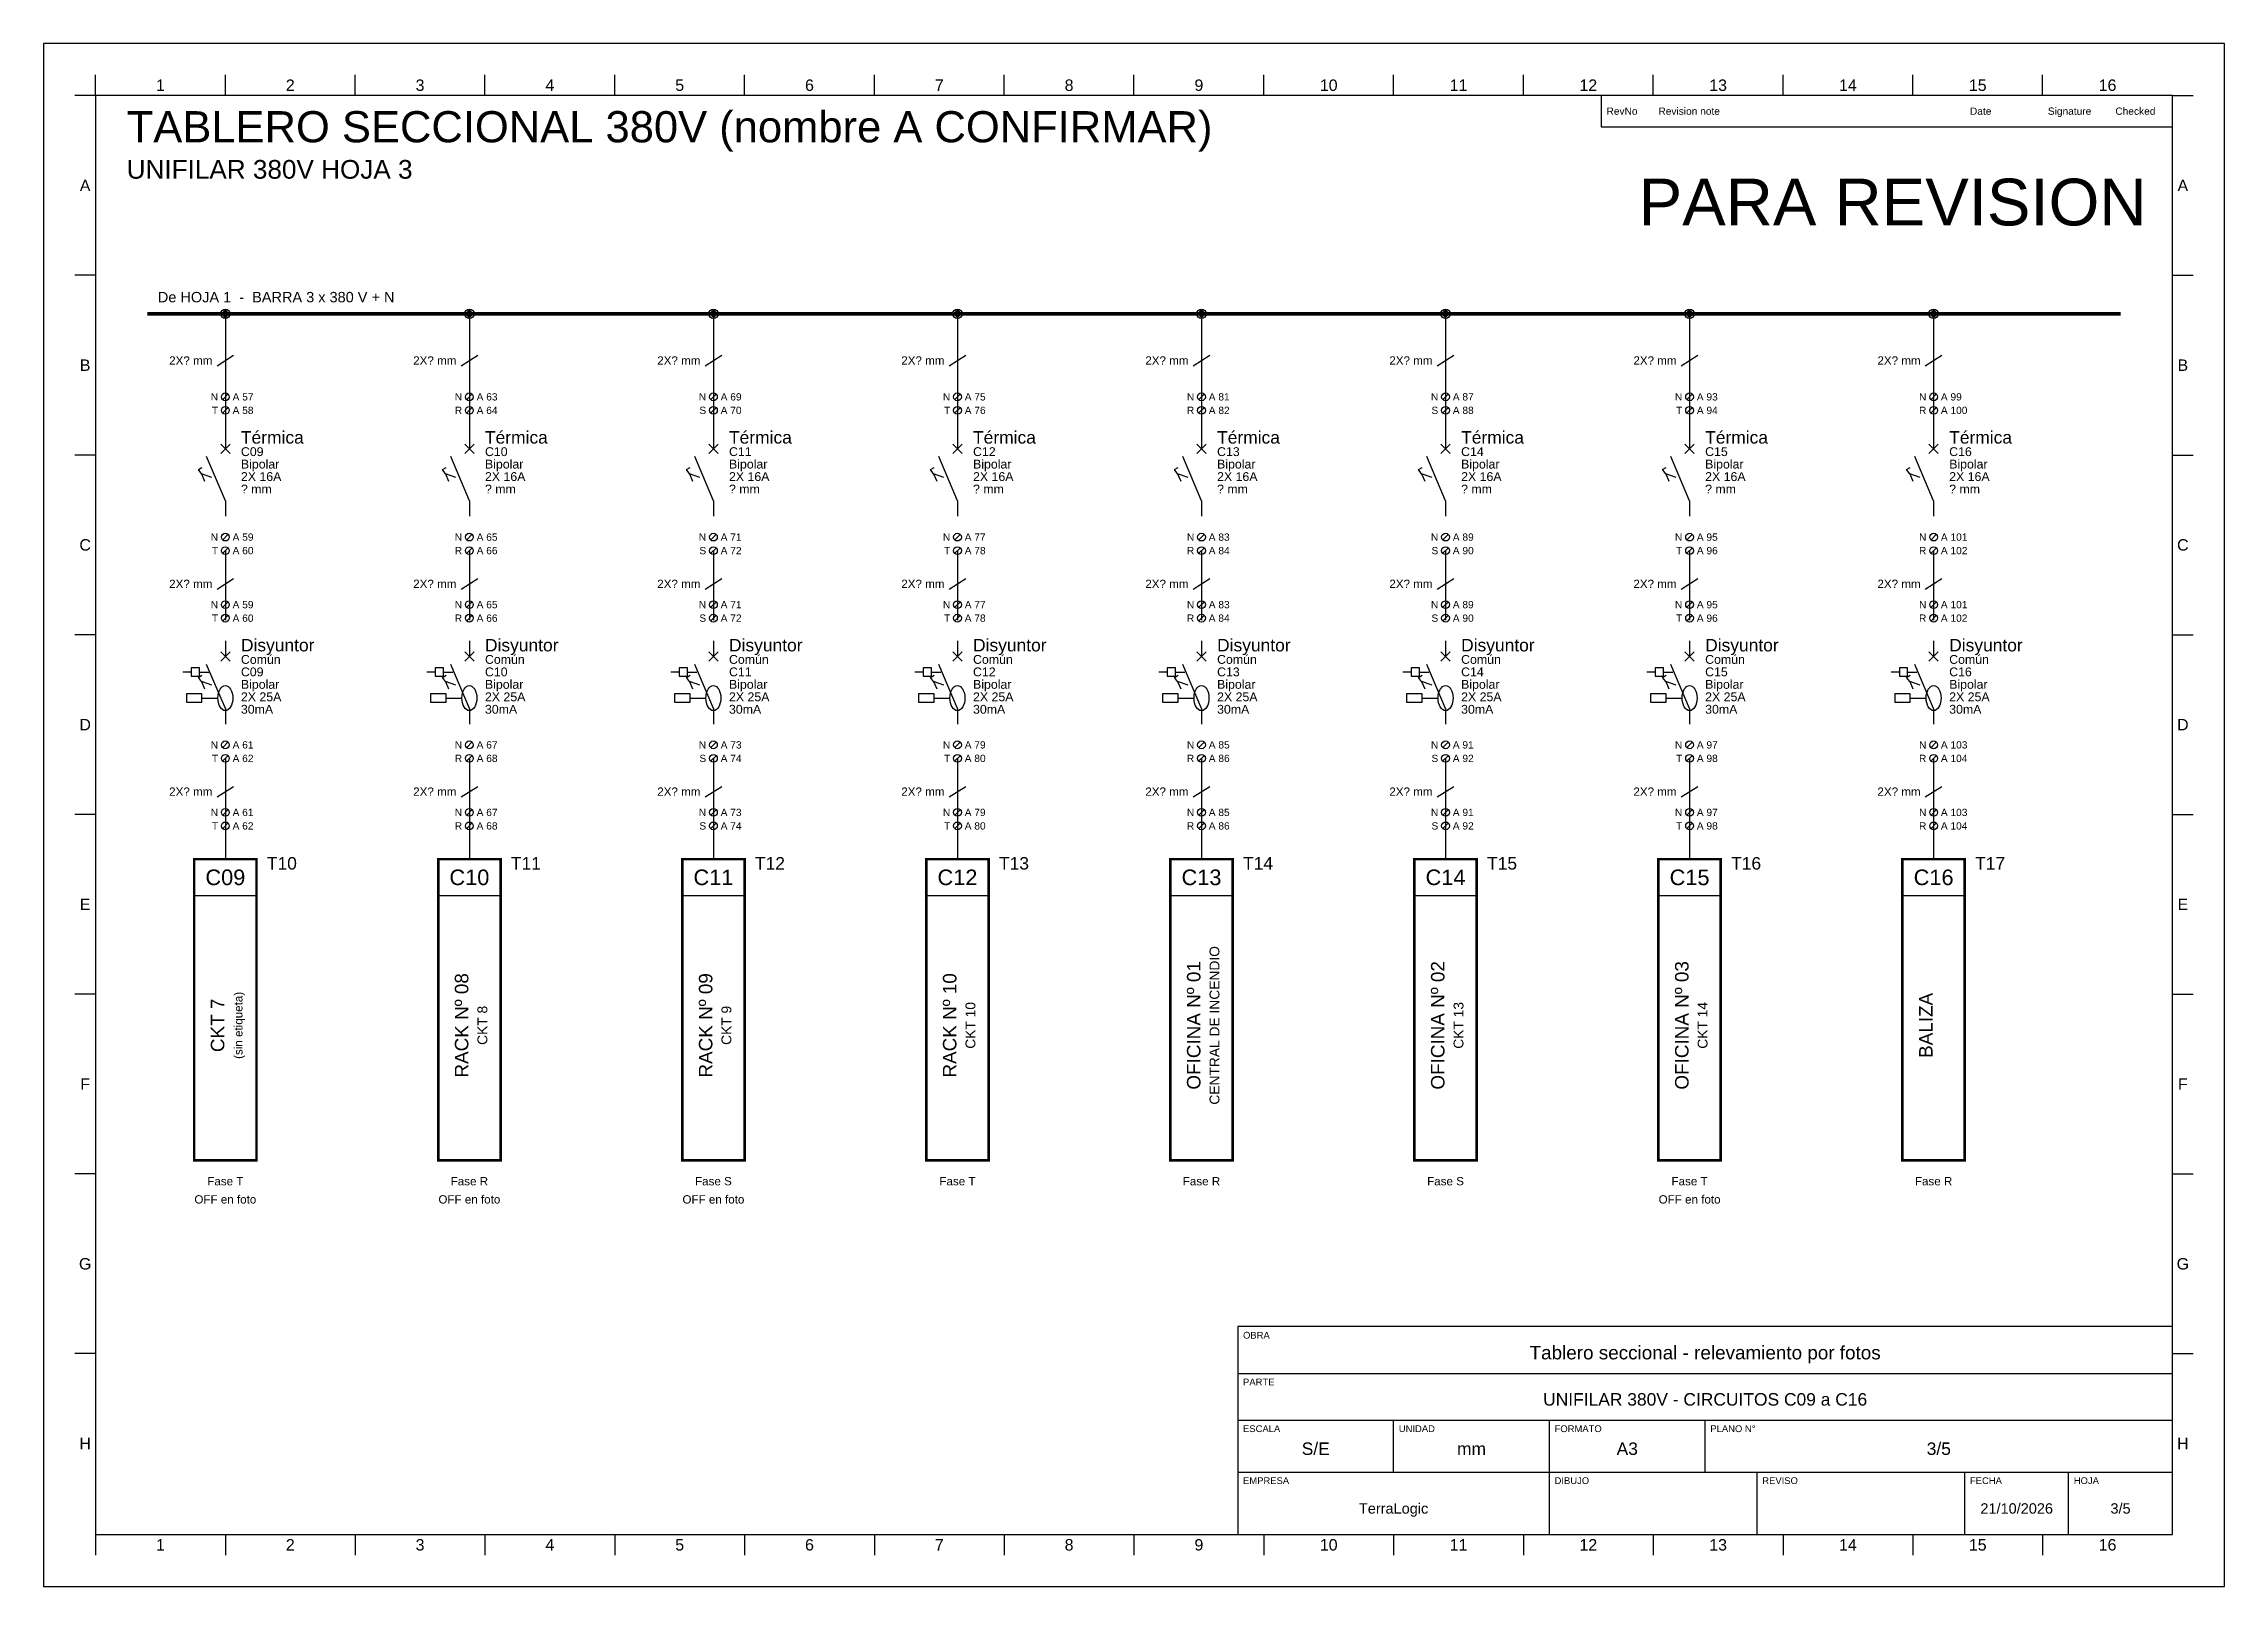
# Model space of a CAD drawing. Header units: millimetres. Extents: x 0 to 2220, y 0 to 297.
# Drawn here: x 900 to 1320, y 0 to 297 of the extents above; entities that cross this region are included whole.
import ezdxf
from ezdxf.enums import TextEntityAlignment as Align

# ---------------------------------------------------------------- set-up
doc = ezdxf.new("R2010")
doc.units = ezdxf.units.MM
for name, color, linetype in [('A_CONFIRMAR', 30, 'Continuous'), ('BORNES', 7, 'Continuous'), ('CABLES', 7, 'Continuous'), ('DESTINOS', 7, 'Continuous'), ('MARCO', 7, 'Continuous'), ('NUM_CONDUCTOR', 7, 'Continuous'), ('PE', 3, 'Continuous'), ('POTENCIA', 7, 'Continuous'), ('ROTULO', 7, 'Continuous'), ('SIMBOLOS', 7, 'Continuous'), ('TEXTO', 7, 'Continuous')]:
    doc.layers.add(name, color=color, linetype=linetype)
doc.styles.add('ARIAL', font='arial.ttf')

msp = doc.modelspace()

# ---------------------------------------------------------------- texts
at = {"layer": 'A_CONFIRMAR', "style": 'ARIAL'}
for p in [(932.5, 236), (979.5, 236), (1026.5, 236), (1073.5, 236), (1120.5, 236), (1167.5, 236), (1214.5, 236), (1261.5, 236), (932.5, 193), (979.5, 193), (1026.5, 193), (1073.5, 193), (1120.5, 193), (1167.5, 193), (1214.5, 193), (1261.5, 193), (932.5, 153), (979.5, 153), (1026.5, 153), (1073.5, 153), (1120.5, 153), (1167.5, 153), (1214.5, 153), (1261.5, 153)]:
    msp.add_text('2X? mm', height=1.6, dxfattribs=at).set_placement(p, align=Align.MIDDLE_RIGHT)
for p in [(938, 210.4), (985, 210.4), (1032, 210.4), (1079, 210.4), (1126, 210.4), (1173, 210.4), (1220, 210.4), (1267, 210.4)]:
    msp.add_text('? mm', height=1.7, dxfattribs=at).set_placement(p)
for s, height, p in [('CENTRAL DE INCENDIO', 1.9, (1125.5, 108)), ('(sin etiqueta)', 1.6, (937.5, 108))]:
    msp.add_text(s, height=height, rotation=90, dxfattribs=at).set_placement(p, align=Align.MIDDLE_CENTER)
for s, p in [('Fase T', (935, 78)), ('Fase R', (982, 78)), ('Fase S', (1029, 78)), ('Fase T', (1076, 78)), ('Fase R', (1123, 78)), ('Fase S', (1170, 78)), ('Fase T', (1217, 78)), ('Fase R', (1264, 78)), ('OFF en foto', (935, 74.5)), ('OFF en foto', (982, 74.5)), ('OFF en foto', (1029, 74.5)), ('OFF en foto', (1217, 74.5))]:
    msp.add_text(s, height=1.6, dxfattribs=at).set_placement(p, align=Align.MIDDLE_CENTER)
at = {"layer": 'DESTINOS', "style": 'ARIAL'}
for s, p in [('C09', (935, 136.5)), ('C10', (982, 136.5)), ('C11', (1029, 136.5)), ('C12', (1076, 136.5)), ('C13', (1123, 136.5)), ('C14', (1170, 136.5)), ('C15', (1217, 136.5)), ('C16', (1264, 136.5))]:
    msp.add_text(s, height=3, dxfattribs=at).set_placement(p, align=Align.MIDDLE_CENTER)
for s, height, p in [('RACK Nº 08', 2.6, (980.5, 108)), ('RACK Nº 09', 2.6, (1027.5, 108)), ('RACK Nº 10', 2.6, (1074.5, 108)), ('OFICINA Nº 01', 2.6, (1121.5, 108)), ('OFICINA Nº 02', 2.6, (1168.5, 108)), ('OFICINA Nº 03', 2.6, (1215.5, 108)), ('BALIZA', 2.6, (1262.5, 108)), ('CKT 7', 2.6, (933.5, 108)), ('CKT 8', 1.9, (984.5, 108)), ('CKT 9', 1.9, (1031.5, 108)), ('CKT 10', 1.9, (1078.5, 108)), ('CKT 13', 1.9, (1172.5, 108)), ('CKT 14', 1.9, (1219.5, 108))]:
    msp.add_text(s, height=height, rotation=90, dxfattribs=at).set_placement(p, align=Align.MIDDLE_CENTER)
at = {"layer": 'MARCO', "style": 'ARIAL'}
for s, p in [('1', (922.5, 289)), ('2', (947.5, 289)), ('3', (972.5, 289)), ('4', (997.5, 289)), ('5', (1022.5, 289)), ('6', (1047.5, 289)), ('7', (1072.5, 289)), ('8', (1097.5, 289)), ('9', (1122.5, 289)), ('10', (1147.5, 289)), ('11', (1172.5, 289)), ('12', (1197.5, 289)), ('13', (1222.5, 289)), ('14', (1247.5, 289)), ('15', (1272.5, 289)), ('16', (1297.5, 289)), ('A', (908, 269.7)), ('A', (1312, 269.7)), ('B', (908, 235.1)), ('B', (1312, 235.1)), ('C', (908, 200.5)), ('C', (1312, 200.5)), ('D', (908, 165.9)), ('D', (1312, 165.9)), ('E', (908, 131.3)), ('E', (1312, 131.3)), ('F', (908, 96.7)), ('F', (1312, 96.7)), ('G', (908, 62.1)), ('G', (1312, 62.1)), ('H', (908, 27.5)), ('H', (1312, 27.5)), ('1', (922.5, 8)), ('2', (947.5, 8)), ('3', (972.5, 8)), ('4', (997.5, 8)), ('5', (1022.5, 8)), ('6', (1047.5, 8)), ('7', (1072.5, 8)), ('8', (1097.5, 8)), ('9', (1122.5, 8)), ('10', (1147.5, 8)), ('11', (1172.5, 8)), ('12', (1197.5, 8)), ('13', (1222.5, 8)), ('14', (1247.5, 8)), ('15', (1272.5, 8)), ('16', (1297.5, 8))]:
    msp.add_text(s, height=2.2, dxfattribs=at).set_placement(p, align=Align.MIDDLE_CENTER)
at = {"layer": 'NUM_CONDUCTOR', "style": 'ARIAL'}
for s, p in [('N', (933.6, 229)), ('T', (933.6, 226.4)), ('N', (980.6, 229)), ('R', (980.6, 226.4)), ('N', (1027.6, 229)), ('S', (1027.6, 226.4)), ('N', (1074.6, 229)), ('T', (1074.6, 226.4)), ('N', (1121.6, 229)), ('R', (1121.6, 226.4)), ('N', (1168.6, 229)), ('S', (1168.6, 226.4)), ('N', (1215.6, 229)), ('T', (1215.6, 226.4)), ('N', (1262.6, 229)), ('R', (1262.6, 226.4)), ('N', (933.6, 202)), ('N', (980.6, 202)), ('N', (1027.6, 202)), ('N', (1074.6, 202)), ('N', (1121.6, 202)), ('N', (1168.6, 202)), ('N', (1215.6, 202)), ('N', (1262.6, 202)), ('T', (933.6, 199.4)), ('R', (980.6, 199.4)), ('S', (1027.6, 199.4)), ('T', (1074.6, 199.4)), ('R', (1121.6, 199.4)), ('S', (1168.6, 199.4)), ('T', (1215.6, 199.4)), ('R', (1262.6, 199.4)), ('N', (933.6, 189)), ('N', (980.6, 189)), ('N', (1027.6, 189)), ('N', (1074.6, 189)), ('N', (1121.6, 189)), ('N', (1168.6, 189)), ('N', (1215.6, 189)), ('N', (1262.6, 189)), ('T', (933.6, 186.4)), ('R', (980.6, 186.4)), ('S', (1027.6, 186.4)), ('T', (1074.6, 186.4)), ('R', (1121.6, 186.4)), ('S', (1168.6, 186.4)), ('T', (1215.6, 186.4)), ('R', (1262.6, 186.4)), ('N', (933.6, 162)), ('T', (933.6, 159.4)), ('N', (980.6, 162)), ('R', (980.6, 159.4)), ('N', (1027.6, 162)), ('S', (1027.6, 159.4)), ('N', (1074.6, 162)), ('T', (1074.6, 159.4)), ('N', (1121.6, 162)), ('R', (1121.6, 159.4)), ('N', (1168.6, 162)), ('S', (1168.6, 159.4)), ('N', (1215.6, 162)), ('T', (1215.6, 159.4)), ('N', (1262.6, 162)), ('R', (1262.6, 159.4)), ('N', (933.6, 149)), ('T', (933.6, 146.4)), ('N', (980.6, 149)), ('R', (980.6, 146.4)), ('N', (1027.6, 149)), ('S', (1027.6, 146.4)), ('N', (1074.6, 149)), ('T', (1074.6, 146.4)), ('N', (1121.6, 149)), ('R', (1121.6, 146.4)), ('N', (1168.6, 149)), ('S', (1168.6, 146.4)), ('N', (1215.6, 149)), ('T', (1215.6, 146.4)), ('N', (1262.6, 149)), ('R', (1262.6, 146.4))]:
    msp.add_text(s, height=1.4, dxfattribs=at).set_placement(p, align=Align.MIDDLE_RIGHT)
for s, p in [('A 57', (936.4, 229)), ('A 58', (936.4, 226.4)), ('A 63', (983.4, 229)), ('A 64', (983.4, 226.4)), ('A 69', (1030.4, 229)), ('A 70', (1030.4, 226.4)), ('A 75', (1077.4, 229)), ('A 76', (1077.4, 226.4)), ('A 81', (1124.4, 229)), ('A 82', (1124.4, 226.4)), ('A 87', (1171.4, 229)), ('A 88', (1171.4, 226.4)), ('A 93', (1218.4, 229)), ('A 94', (1218.4, 226.4)), ('A 99', (1265.4, 229)), ('A 100', (1265.4, 226.4)), ('A 59', (936.4, 202)), ('A 65', (983.4, 202)), ('A 71', (1030.4, 202)), ('A 77', (1077.4, 202)), ('A 83', (1124.4, 202)), ('A 89', (1171.4, 202)), ('A 95', (1218.4, 202)), ('A 101', (1265.4, 202)), ('A 60', (936.4, 199.4)), ('A 66', (983.4, 199.4)), ('A 72', (1030.4, 199.4)), ('A 78', (1077.4, 199.4)), ('A 84', (1124.4, 199.4)), ('A 90', (1171.4, 199.4)), ('A 96', (1218.4, 199.4)), ('A 102', (1265.4, 199.4)), ('A 59', (936.4, 189)), ('A 65', (983.4, 189)), ('A 71', (1030.4, 189)), ('A 77', (1077.4, 189)), ('A 83', (1124.4, 189)), ('A 89', (1171.4, 189)), ('A 95', (1218.4, 189)), ('A 101', (1265.4, 189)), ('A 60', (936.4, 186.4)), ('A 66', (983.4, 186.4)), ('A 72', (1030.4, 186.4)), ('A 78', (1077.4, 186.4)), ('A 84', (1124.4, 186.4)), ('A 90', (1171.4, 186.4)), ('A 96', (1218.4, 186.4)), ('A 102', (1265.4, 186.4)), ('A 61', (936.4, 162)), ('A 62', (936.4, 159.4)), ('A 67', (983.4, 162)), ('A 68', (983.4, 159.4)), ('A 73', (1030.4, 162)), ('A 74', (1030.4, 159.4)), ('A 79', (1077.4, 162)), ('A 80', (1077.4, 159.4)), ('A 85', (1124.4, 162)), ('A 86', (1124.4, 159.4)), ('A 91', (1171.4, 162)), ('A 92', (1171.4, 159.4)), ('A 97', (1218.4, 162)), ('A 98', (1218.4, 159.4)), ('A 103', (1265.4, 162)), ('A 104', (1265.4, 159.4)), ('A 61', (936.4, 149)), ('A 62', (936.4, 146.4)), ('A 67', (983.4, 149)), ('A 68', (983.4, 146.4)), ('A 73', (1030.4, 149)), ('A 74', (1030.4, 146.4)), ('A 79', (1077.4, 149)), ('A 80', (1077.4, 146.4)), ('A 85', (1124.4, 149)), ('A 86', (1124.4, 146.4)), ('A 91', (1171.4, 149)), ('A 92', (1171.4, 146.4)), ('A 97', (1218.4, 149)), ('A 98', (1218.4, 146.4)), ('A 103', (1265.4, 149)), ('A 104', (1265.4, 146.4))]:
    msp.add_text(s, height=1.4, dxfattribs=at).set_placement(p, align=Align.MIDDLE_LEFT)
at = {"layer": 'PE', "style": 'ARIAL'}
for s, p in [('T10', (943, 138)), ('T11', (990, 138)), ('T12', (1037, 138)), ('T13', (1084, 138)), ('T14', (1131, 138)), ('T15', (1178, 138)), ('T16', (1225, 138)), ('T17', (1272, 138))]:
    msp.add_text(s, height=2.4, dxfattribs=at).set_placement(p)
at = {"layer": 'ROTULO', "style": 'ARIAL'}
for s, p in [('RevNo', (1201, 284)), ('Revision note', (1211, 284)), ('Date', (1271, 284)), ('Signature', (1286, 284)), ('Checked', (1299, 284))]:
    msp.add_text(s, height=1.4, dxfattribs=at).set_placement(p, align=Align.MIDDLE_LEFT)
for s, p in [('OBRA', (1131, 49)), ('PARTE', (1131, 40)), ('ESCALA', (1131, 31)), ('UNIDAD', (1161, 31)), ('FORMATO', (1191, 31)), ('PLANO N°', (1221, 31)), ('EMPRESA', (1131, 21)), ('DIBUJO', (1191, 21)), ('REVISO', (1231, 21)), ('FECHA', (1271, 21)), ('HOJA', (1291, 21))]:
    msp.add_text(s, height=1.3, dxfattribs=at).set_placement(p, align=Align.TOP_LEFT)
for s, height, p in [('Tablero seccional - relevamiento por fotos', 2.6, (1220, 45)), ('UNIFILAR 380V - CIRCUITOS C09 a C16', 2.4, (1220, 36)), ('S/E', 2.4, (1145, 26.5)), ('mm', 2.4, (1175, 26.5)), ('A3', 2.4, (1205, 26.5)), ('3/5', 2.4, (1265, 26.5)), ('TerraLogic', 2, (1160, 15)), ('21/10/2026', 2, (1280, 15)), ('3/5', 2, (1300, 15))]:
    msp.add_text(s, height=height, dxfattribs=at).set_placement(p, align=Align.MIDDLE_CENTER)
at = {"layer": 'TEXTO', "style": 'ARIAL'}
for s, height, p in [('TABLERO SECCIONAL 380V (nombre A CONFIRMAR)', 6, (916, 278)), ('UNIFILAR 380V HOJA 3', 3.6, (916, 271)), ('De HOJA 1  -  BARRA 3 x 380 V + N', 2, (922, 247.2)), ('Térmica', 2.4, (938, 220)), ('C09', 1.7, (938, 217.6)), ('Térmica', 2.4, (985, 220)), ('C10', 1.7, (985, 217.6)), ('Térmica', 2.4, (1032, 220)), ('C11', 1.7, (1032, 217.6)), ('Térmica', 2.4, (1079, 220)), ('C12', 1.7, (1079, 217.6)), ('Térmica', 2.4, (1126, 220)), ('C13', 1.7, (1126, 217.6)), ('Térmica', 2.4, (1173, 220)), ('C14', 1.7, (1173, 217.6)), ('Térmica', 2.4, (1220, 220)), ('C15', 1.7, (1220, 217.6)), ('Térmica', 2.4, (1267, 220)), ('C16', 1.7, (1267, 217.6)), ('2X 16A', 1.7, (938, 212.8)), ('Bipolar', 1.7, (938, 215.2)), ('2X 16A', 1.7, (985, 212.8)), ('Bipolar', 1.7, (985, 215.2)), ('2X 16A', 1.7, (1032, 212.8)), ('Bipolar', 1.7, (1032, 215.2)), ('2X 16A', 1.7, (1079, 212.8)), ('Bipolar', 1.7, (1079, 215.2)), ('2X 16A', 1.7, (1126, 212.8)), ('Bipolar', 1.7, (1126, 215.2)), ('2X 16A', 1.7, (1173, 212.8)), ('Bipolar', 1.7, (1173, 215.2)), ('2X 16A', 1.7, (1220, 212.8)), ('Bipolar', 1.7, (1220, 215.2)), ('2X 16A', 1.7, (1267, 212.8)), ('Bipolar', 1.7, (1267, 215.2)), ('Disyuntor', 2.4, (938, 180)), ('Disyuntor', 2.4, (985, 180)), ('Disyuntor', 2.4, (1032, 180)), ('Disyuntor', 2.4, (1079, 180)), ('Disyuntor', 2.4, (1126, 180)), ('Disyuntor', 2.4, (1173, 180)), ('Disyuntor', 2.4, (1220, 180)), ('Disyuntor', 2.4, (1267, 180)), ('Común', 1.7, (938, 177.6)), ('C09', 1.7, (938, 175.2)), ('Común', 1.7, (985, 177.6)), ('C10', 1.7, (985, 175.2)), ('Común', 1.7, (1032, 177.6)), ('C11', 1.7, (1032, 175.2)), ('Común', 1.7, (1079, 177.6)), ('C12', 1.7, (1079, 175.2)), ('Común', 1.7, (1126, 177.6)), ('C13', 1.7, (1126, 175.2)), ('Común', 1.7, (1173, 177.6)), ('C14', 1.7, (1173, 175.2)), ('Común', 1.7, (1220, 177.6)), ('C15', 1.7, (1220, 175.2)), ('Común', 1.7, (1267, 177.6)), ('C16', 1.7, (1267, 175.2)), ('Bipolar', 1.7, (938, 172.8)), ('Bipolar', 1.7, (985, 172.8)), ('Bipolar', 1.7, (1032, 172.8)), ('Bipolar', 1.7, (1079, 172.8)), ('Bipolar', 1.7, (1126, 172.8)), ('Bipolar', 1.7, (1173, 172.8)), ('Bipolar', 1.7, (1220, 172.8)), ('Bipolar', 1.7, (1267, 172.8)), ('30mA', 1.7, (938, 168)), ('2X 25A', 1.7, (938, 170.4)), ('30mA', 1.7, (985, 168)), ('2X 25A', 1.7, (985, 170.4)), ('30mA', 1.7, (1032, 168)), ('2X 25A', 1.7, (1032, 170.4)), ('30mA', 1.7, (1079, 168)), ('2X 25A', 1.7, (1079, 170.4)), ('30mA', 1.7, (1126, 168)), ('2X 25A', 1.7, (1126, 170.4)), ('30mA', 1.7, (1173, 168)), ('2X 25A', 1.7, (1173, 170.4)), ('30mA', 1.7, (1220, 168)), ('2X 25A', 1.7, (1220, 170.4)), ('30mA', 1.7, (1267, 168)), ('2X 25A', 1.7, (1267, 170.4))]:
    msp.add_text(s, height=height, dxfattribs=at).set_placement(p)
msp.add_text('PARA REVISION', height=9, dxfattribs=at).set_placement((1305, 262), align=Align.RIGHT)

# ---------------------------------------------------------------- hatches: boundary and pattern name
for points in [[(934.1, 245), (935, 245.9), (935.9, 245), (935, 244.1)], [(981.1, 245), (982, 245.9), (982.9, 245), (982, 244.1)], [(1028.1, 245), (1029, 245.9), (1029.9, 245), (1029, 244.1)], [(1075.1, 245), (1076, 245.9), (1076.9, 245), (1076, 244.1)], [(1122.1, 245), (1123, 245.9), (1123.9, 245), (1123, 244.1)], [(1169.1, 245), (1170, 245.9), (1170.9, 245), (1170, 244.1)], [(1216.1, 245), (1217, 245.9), (1217.9, 245), (1217, 244.1)], [(1263.1, 245), (1264, 245.9), (1264.9, 245), (1264, 244.1)]]:
    msp.add_hatch(color=7).paths.add_polyline_path(points)

# ---------------------------------------------------------------- linework, layer by layer
at = {"layer": 'BORNES'}
for p, q in [((934.5, 228.5), (935.5, 229.5)), ((934.5, 225.9), (935.5, 226.9)), ((981.5, 228.5), (982.5, 229.5)), ((981.5, 225.9), (982.5, 226.9)), ((1028.5, 228.5), (1029.5, 229.5)), ((1028.5, 225.9), (1029.5, 226.9)), ((1075.5, 228.5), (1076.5, 229.5)), ((1075.5, 225.9), (1076.5, 226.9)), ((1122.5, 228.5), (1123.5, 229.5)), ((1122.5, 225.9), (1123.5, 226.9)), ((1169.5, 228.5), (1170.5, 229.5)), ((1169.5, 225.9), (1170.5, 226.9)), ((1216.5, 228.5), (1217.5, 229.5)), ((1216.5, 225.9), (1217.5, 226.9)), ((1263.5, 228.5), (1264.5, 229.5)), ((1263.5, 225.9), (1264.5, 226.9)), ((934.5, 201.5), (935.5, 202.5)), ((981.5, 201.5), (982.5, 202.5)), ((1028.5, 201.5), (1029.5, 202.5)), ((1075.5, 201.5), (1076.5, 202.5)), ((1122.5, 201.5), (1123.5, 202.5)), ((1169.5, 201.5), (1170.5, 202.5)), ((1216.5, 201.5), (1217.5, 202.5)), ((1263.5, 201.5), (1264.5, 202.5)), ((934.5, 198.9), (935.5, 199.9)), ((981.5, 198.9), (982.5, 199.9)), ((1028.5, 198.9), (1029.5, 199.9)), ((1075.5, 198.9), (1076.5, 199.9)), ((1122.5, 198.9), (1123.5, 199.9)), ((1169.5, 198.9), (1170.5, 199.9)), ((1216.5, 198.9), (1217.5, 199.9)), ((1263.5, 198.9), (1264.5, 199.9)), ((934.5, 188.5), (935.5, 189.5)), ((981.5, 188.5), (982.5, 189.5)), ((1028.5, 188.5), (1029.5, 189.5)), ((1075.5, 188.5), (1076.5, 189.5)), ((1122.5, 188.5), (1123.5, 189.5)), ((1169.5, 188.5), (1170.5, 189.5)), ((1216.5, 188.5), (1217.5, 189.5)), ((1263.5, 188.5), (1264.5, 189.5)), ((934.5, 185.9), (935.5, 186.9)), ((981.5, 185.9), (982.5, 186.9)), ((1028.5, 185.9), (1029.5, 186.9)), ((1075.5, 185.9), (1076.5, 186.9)), ((1122.5, 185.9), (1123.5, 186.9)), ((1169.5, 185.9), (1170.5, 186.9)), ((1216.5, 185.9), (1217.5, 186.9)), ((1263.5, 185.9), (1264.5, 186.9)), ((934.5, 161.5), (935.5, 162.5)), ((934.5, 158.9), (935.5, 159.9)), ((981.5, 161.5), (982.5, 162.5)), ((981.5, 158.9), (982.5, 159.9)), ((1028.5, 161.5), (1029.5, 162.5)), ((1028.5, 158.9), (1029.5, 159.9)), ((1075.5, 161.5), (1076.5, 162.5)), ((1075.5, 158.9), (1076.5, 159.9)), ((1122.5, 161.5), (1123.5, 162.5)), ((1122.5, 158.9), (1123.5, 159.9)), ((1169.5, 161.5), (1170.5, 162.5)), ((1169.5, 158.9), (1170.5, 159.9)), ((1216.5, 161.5), (1217.5, 162.5)), ((1216.5, 158.9), (1217.5, 159.9)), ((1263.5, 161.5), (1264.5, 162.5)), ((1263.5, 158.9), (1264.5, 159.9)), ((934.5, 148.5), (935.5, 149.5)), ((981.5, 148.5), (982.5, 149.5)), ((1028.5, 148.5), (1029.5, 149.5)), ((1075.5, 148.5), (1076.5, 149.5)), ((1122.5, 148.5), (1123.5, 149.5)), ((1169.5, 148.5), (1170.5, 149.5)), ((1216.5, 148.5), (1217.5, 149.5)), ((1263.5, 148.5), (1264.5, 149.5)), ((934.5, 145.9), (935.5, 146.9)), ((981.5, 145.9), (982.5, 146.9)), ((1028.5, 145.9), (1029.5, 146.9)), ((1075.5, 145.9), (1076.5, 146.9)), ((1122.5, 145.9), (1123.5, 146.9)), ((1169.5, 145.9), (1170.5, 146.9)), ((1216.5, 145.9), (1217.5, 146.9)), ((1263.5, 145.9), (1264.5, 146.9))]:
    msp.add_line(p, q, dxfattribs=at)
for centre in [(935, 229), (935, 226.4), (982, 229), (982, 226.4), (1029, 229), (1029, 226.4), (1076, 229), (1076, 226.4), (1123, 229), (1123, 226.4), (1170, 229), (1170, 226.4), (1217, 229), (1217, 226.4), (1264, 229), (1264, 226.4), (935, 202), (982, 202), (1029, 202), (1076, 202), (1123, 202), (1170, 202), (1217, 202), (1264, 202), (935, 199.4), (982, 199.4), (1029, 199.4), (1076, 199.4), (1123, 199.4), (1170, 199.4), (1217, 199.4), (1264, 199.4), (935, 189), (982, 189), (1029, 189), (1076, 189), (1123, 189), (1170, 189), (1217, 189), (1264, 189), (935, 186.4), (982, 186.4), (1029, 186.4), (1076, 186.4), (1123, 186.4), (1170, 186.4), (1217, 186.4), (1264, 186.4), (935, 162), (935, 159.4), (982, 162), (982, 159.4), (1029, 162), (1029, 159.4), (1076, 162), (1076, 159.4), (1123, 162), (1123, 159.4), (1170, 162), (1170, 159.4), (1217, 162), (1217, 159.4), (1264, 162), (1264, 159.4), (935, 149), (935, 146.4), (982, 149), (982, 146.4), (1029, 149), (1029, 146.4), (1076, 149), (1076, 146.4), (1123, 149), (1123, 146.4), (1170, 149), (1170, 146.4), (1217, 149), (1217, 146.4), (1264, 149), (1264, 146.4)]:
    msp.add_circle(centre, 0.75, dxfattribs=at)
at = {"layer": 'CABLES'}
for p, q in [((933.4, 235), (936.6, 237)), ((980.4, 235), (983.6, 237)), ((1027.4, 235), (1030.6, 237)), ((1074.4, 235), (1077.6, 237)), ((1121.4, 235), (1124.6, 237)), ((1168.4, 235), (1171.6, 237)), ((1215.4, 235), (1218.6, 237)), ((1262.4, 235), (1265.6, 237)), ((933.4, 192), (936.6, 194)), ((980.4, 192), (983.6, 194)), ((1027.4, 192), (1030.6, 194)), ((1074.4, 192), (1077.6, 194)), ((1121.4, 192), (1124.6, 194)), ((1168.4, 192), (1171.6, 194)), ((1215.4, 192), (1218.6, 194)), ((1262.4, 192), (1265.6, 194)), ((933.4, 152), (936.6, 154)), ((980.4, 152), (983.6, 154)), ((1027.4, 152), (1030.6, 154)), ((1074.4, 152), (1077.6, 154)), ((1121.4, 152), (1124.6, 154)), ((1168.4, 152), (1171.6, 154)), ((1215.4, 152), (1218.6, 154)), ((1262.4, 152), (1265.6, 154))]:
    msp.add_line(p, q, dxfattribs=at)
at = {"layer": 'DESTINOS'}
for p, q in [((929, 133), (941, 133)), ((976, 133), (988, 133)), ((1023, 133), (1035, 133)), ((1070, 133), (1082, 133)), ((1117, 133), (1129, 133)), ((1164, 133), (1176, 133)), ((1211, 133), (1223, 133)), ((1258, 133), (1270, 133))]:
    msp.add_line(p, q, dxfattribs=at)
at = {"layer": 'DESTINOS', "const_width": 0.5}
for points in [[(929, 82), (941, 82), (941, 140), (929, 140)], [(976, 82), (988, 82), (988, 140), (976, 140)], [(1023, 82), (1035, 82), (1035, 140), (1023, 140)], [(1070, 82), (1082, 82), (1082, 140), (1070, 140)], [(1117, 82), (1129, 82), (1129, 140), (1117, 140)], [(1164, 82), (1176, 82), (1176, 140), (1164, 140)], [(1211, 82), (1223, 82), (1223, 140), (1211, 140)], [(1258, 82), (1270, 82), (1270, 140), (1258, 140)]]:
    msp.add_lwpolyline(points, close=True, dxfattribs=at)
at = {"layer": 'MARCO'}
for p, q in [((910, 287), (910, 291)), ((935, 287), (935, 291)), ((960, 287), (960, 291)), ((985, 287), (985, 291)), ((1010, 287), (1010, 291)), ((1035, 287), (1035, 291)), ((1060, 287), (1060, 291)), ((1085, 287), (1085, 291)), ((1110, 287), (1110, 291)), ((1135, 287), (1135, 291)), ((1160, 287), (1160, 291)), ((1185, 287), (1185, 291)), ((1210, 287), (1210, 291)), ((1235, 287), (1235, 291)), ((1260, 287), (1260, 291)), ((1285, 287), (1285, 291)), ((910, 287), (906, 287)), ((1310, 287), (1314, 287)), ((910, 252.4), (906, 252.4)), ((1310, 252.4), (1314, 252.4)), ((910, 217.8), (906, 217.8)), ((1310, 217.8), (1314, 217.8)), ((910, 183.2), (906, 183.2)), ((1310, 183.2), (1314, 183.2)), ((910, 148.6), (906, 148.6)), ((1310, 148.6), (1314, 148.6)), ((910, 114), (906, 114)), ((1310, 114), (1314, 114)), ((910, 79.4), (906, 79.4)), ((1310, 79.4), (1314, 79.4)), ((910, 44.8), (906, 44.8)), ((1310, 44.8), (1314, 44.8)), ((910, 10), (910, 6)), ((935, 10), (935, 6)), ((960, 10), (960, 6)), ((985, 10), (985, 6)), ((1010, 10), (1010, 6)), ((1035, 10), (1035, 6)), ((1060, 10), (1060, 6)), ((1085, 10), (1085, 6)), ((1110, 10), (1110, 6)), ((1135, 10), (1135, 6)), ((1160, 10), (1160, 6)), ((1185, 10), (1185, 6)), ((1210, 10), (1210, 6)), ((1235, 10), (1235, 6)), ((1260, 10), (1260, 6)), ((1285, 10), (1285, 6))]:
    msp.add_line(p, q, dxfattribs=at)
for points in [[(900, 0), (1320, 0), (1320, 297), (900, 297)], [(910, 10), (1310, 10), (1310, 287), (910, 287)]]:
    msp.add_lwpolyline(points, close=True, dxfattribs=at)
at = {"layer": 'POTENCIA'}
for p, q in [((935, 245), (935, 222)), ((982, 245), (982, 222)), ((1029, 245), (1029, 222)), ((1076, 245), (1076, 222)), ((1123, 245), (1123, 222)), ((1170, 245), (1170, 222)), ((1217, 245), (1217, 222)), ((1264, 245), (1264, 222)), ((935, 222), (935, 219)), ((982, 222), (982, 219)), ((1029, 222), (1029, 219)), ((1076, 222), (1076, 219)), ((1123, 222), (1123, 219)), ((1170, 222), (1170, 219)), ((1217, 222), (1217, 219)), ((1264, 222), (1264, 219)), ((935, 209), (935, 206)), ((982, 209), (982, 206)), ((1029, 209), (1029, 206)), ((1076, 209), (1076, 206)), ((1123, 209), (1123, 206)), ((1170, 209), (1170, 206)), ((1217, 209), (1217, 206)), ((1264, 209), (1264, 206)), ((935, 199.4), (935, 186)), ((982, 199.4), (982, 186)), ((1029, 199.4), (1029, 186)), ((1076, 199.4), (1076, 186)), ((1123, 199.4), (1123, 186)), ((1170, 199.4), (1170, 186)), ((1217, 199.4), (1217, 186)), ((1264, 199.4), (1264, 186)), ((935, 182), (935, 179)), ((982, 182), (982, 179)), ((1029, 182), (1029, 179)), ((1076, 182), (1076, 179)), ((1123, 182), (1123, 179)), ((1170, 182), (1170, 179)), ((1217, 182), (1217, 179)), ((1264, 182), (1264, 179)), ((935, 169), (935, 166)), ((982, 169), (982, 166)), ((1029, 169), (1029, 166)), ((1076, 169), (1076, 166)), ((1123, 169), (1123, 166)), ((1170, 169), (1170, 166)), ((1217, 169), (1217, 166)), ((1264, 169), (1264, 166)), ((935, 159.4), (935, 146)), ((982, 159.4), (982, 146)), ((1029, 159.4), (1029, 146)), ((1076, 159.4), (1076, 146)), ((1123, 159.4), (1123, 146)), ((1170, 159.4), (1170, 146)), ((1217, 159.4), (1217, 146)), ((1264, 159.4), (1264, 146)), ((935, 146.4), (935, 140)), ((982, 146.4), (982, 140)), ((1029, 146.4), (1029, 140)), ((1076, 146.4), (1076, 140)), ((1123, 146.4), (1123, 140)), ((1170, 146.4), (1170, 140)), ((1217, 146.4), (1217, 140)), ((1264, 146.4), (1264, 140))]:
    msp.add_line(p, q, dxfattribs=at)
at = {"layer": 'POTENCIA', "const_width": 0.7}
msp.add_lwpolyline([(920, 245), (1300, 245)], dxfattribs=at)
at = {"layer": 'POTENCIA'}
for centre in [(935, 245), (982, 245), (1029, 245), (1076, 245), (1123, 245), (1170, 245), (1217, 245), (1264, 245)]:
    msp.add_circle(centre, 0.9, dxfattribs=at)
at = {"layer": 'ROTULO'}
for p, q in [((1130, 41), (1310, 41)), ((1130, 32), (1310, 32)), ((1160, 22), (1160, 32)), ((1190, 22), (1190, 32)), ((1220, 22), (1220, 32)), ((1130, 22), (1310, 22)), ((1190, 10), (1190, 22)), ((1230, 10), (1230, 22)), ((1270, 10), (1270, 22)), ((1290, 10), (1290, 22))]:
    msp.add_line(p, q, dxfattribs=at)
for points in [[(1200, 281), (1310, 281), (1310, 287), (1200, 287)], [(1130, 10), (1310, 10), (1310, 50), (1130, 50)]]:
    msp.add_lwpolyline(points, close=True, dxfattribs=at)
at = {"layer": 'SIMBOLOS'}
for p, q in [((934.1, 219.9), (935.9, 218.1)), ((934.1, 218.1), (935.9, 219.9)), ((981.1, 219.9), (982.9, 218.1)), ((981.1, 218.1), (982.9, 219.9)), ((1028.1, 219.9), (1029.9, 218.1)), ((1028.1, 218.1), (1029.9, 219.9)), ((1075.1, 219.9), (1076.9, 218.1)), ((1075.1, 218.1), (1076.9, 219.9)), ((1122.1, 219.9), (1123.9, 218.1)), ((1122.1, 218.1), (1123.9, 219.9)), ((1169.1, 219.9), (1170.9, 218.1)), ((1169.1, 218.1), (1170.9, 219.9)), ((1216.1, 219.9), (1217.9, 218.1)), ((1216.1, 218.1), (1217.9, 219.9)), ((1263.1, 219.9), (1264.9, 218.1)), ((1263.1, 218.1), (1264.9, 219.9)), ((935, 209), (931.4, 217.5)), ((982, 209), (978.4, 217.5)), ((1029, 209), (1025.4, 217.5)), ((1076, 209), (1072.4, 217.5)), ((1123, 209), (1119.4, 217.5)), ((1170, 209), (1166.4, 217.5)), ((1217, 209), (1213.4, 217.5)), ((1264, 209), (1260.4, 217.5)), ((932.4, 213.5), (930.4, 214.2)), ((930.4, 214.2), (931, 212.8)), ((979.4, 213.5), (977.4, 214.2)), ((977.4, 214.2), (978, 212.8)), ((1026.4, 213.5), (1024.4, 214.2)), ((1024.4, 214.2), (1025, 212.8)), ((1073.4, 213.5), (1071.4, 214.2)), ((1071.4, 214.2), (1072, 212.8)), ((1120.4, 213.5), (1118.4, 214.2)), ((1118.4, 214.2), (1119, 212.8)), ((1167.4, 213.5), (1165.4, 214.2)), ((1165.4, 214.2), (1166, 212.8)), ((1214.4, 213.5), (1212.4, 214.2)), ((1212.4, 214.2), (1213, 212.8)), ((1261.4, 213.5), (1259.4, 214.2)), ((1259.4, 214.2), (1260, 212.8)), ((935, 169), (931.4, 177.5)), ((934.1, 179.9), (935.9, 178.1)), ((934.1, 178.1), (935.9, 179.9)), ((982, 169), (978.4, 177.5)), ((981.1, 179.9), (982.9, 178.1)), ((981.1, 178.1), (982.9, 179.9)), ((1029, 169), (1025.4, 177.5)), ((1028.1, 179.9), (1029.9, 178.1)), ((1028.1, 178.1), (1029.9, 179.9)), ((1076, 169), (1072.4, 177.5)), ((1075.1, 179.9), (1076.9, 178.1)), ((1075.1, 178.1), (1076.9, 179.9)), ((1123, 169), (1119.4, 177.5)), ((1122.1, 179.9), (1123.9, 178.1)), ((1122.1, 178.1), (1123.9, 179.9)), ((1170, 169), (1166.4, 177.5)), ((1169.1, 179.9), (1170.9, 178.1)), ((1169.1, 178.1), (1170.9, 179.9)), ((1217, 169), (1213.4, 177.5)), ((1216.1, 179.9), (1217.9, 178.1)), ((1216.1, 178.1), (1217.9, 179.9)), ((1264, 169), (1260.4, 177.5)), ((1263.1, 179.9), (1264.9, 178.1)), ((1263.1, 178.1), (1264.9, 179.9)), ((928.4, 176), (926.8, 176)), ((930, 176), (931.8, 176)), ((932.4, 173.5), (930.4, 174.2)), ((930.4, 174.2), (931, 172.8)), ((975.4, 176), (973.8, 176)), ((977, 176), (978.8, 176)), ((979.4, 173.5), (977.4, 174.2)), ((977.4, 174.2), (978, 172.8)), ((1022.4, 176), (1020.8, 176)), ((1024, 176), (1025.8, 176)), ((1026.4, 173.5), (1024.4, 174.2)), ((1024.4, 174.2), (1025, 172.8)), ((1069.4, 176), (1067.8, 176)), ((1071, 176), (1072.8, 176)), ((1073.4, 173.5), (1071.4, 174.2)), ((1071.4, 174.2), (1072, 172.8)), ((1116.4, 176), (1114.8, 176)), ((1118, 176), (1119.8, 176)), ((1120.4, 173.5), (1118.4, 174.2)), ((1118.4, 174.2), (1119, 172.8)), ((1163.4, 176), (1161.8, 176)), ((1165, 176), (1166.8, 176)), ((1167.4, 173.5), (1165.4, 174.2)), ((1165.4, 174.2), (1166, 172.8)), ((1210.4, 176), (1208.8, 176)), ((1212, 176), (1213.8, 176)), ((1214.4, 173.5), (1212.4, 174.2)), ((1212.4, 174.2), (1213, 172.8)), ((1257.4, 176), (1255.8, 176)), ((1259, 176), (1260.8, 176)), ((1261.4, 173.5), (1259.4, 174.2)), ((1259.4, 174.2), (1260, 172.8)), ((930.5, 171), (933.6, 171)), ((977.5, 171), (980.6, 171)), ((1024.5, 171), (1027.6, 171)), ((1071.5, 171), (1074.6, 171)), ((1118.5, 171), (1121.6, 171)), ((1165.5, 171), (1168.6, 171)), ((1212.5, 171), (1215.6, 171)), ((1259.5, 171), (1262.6, 171))]:
    msp.add_line(p, q, dxfattribs=at)
for points in [[(930.4, 214.2), (929.8, 215), (930.5, 215.4)], [(977.4, 214.2), (976.8, 215), (977.5, 215.4)], [(1024.4, 214.2), (1023.8, 215), (1024.5, 215.4)], [(1071.4, 214.2), (1070.8, 215), (1071.5, 215.4)], [(1118.4, 214.2), (1117.8, 215), (1118.5, 215.4)], [(1165.4, 214.2), (1164.8, 215), (1165.5, 215.4)], [(1212.4, 214.2), (1211.8, 215), (1212.5, 215.4)], [(1259.4, 214.2), (1258.8, 215), (1259.5, 215.4)], [(930.4, 174.2), (929.8, 175), (930.5, 175.4)], [(977.4, 174.2), (976.8, 175), (977.5, 175.4)], [(1024.4, 174.2), (1023.8, 175), (1024.5, 175.4)], [(1071.4, 174.2), (1070.8, 175), (1071.5, 175.4)], [(1118.4, 174.2), (1117.8, 175), (1118.5, 175.4)], [(1165.4, 174.2), (1164.8, 175), (1165.5, 175.4)], [(1212.4, 174.2), (1211.8, 175), (1212.5, 175.4)], [(1259.4, 174.2), (1258.8, 175), (1259.5, 175.4)]]:
    msp.add_lwpolyline(points, dxfattribs=at)
for points in [[(928.4, 175.2), (930, 175.2), (930, 176.8), (928.4, 176.8)], [(975.4, 175.2), (977, 175.2), (977, 176.8), (975.4, 176.8)], [(1022.4, 175.2), (1024, 175.2), (1024, 176.8), (1022.4, 176.8)], [(1069.4, 175.2), (1071, 175.2), (1071, 176.8), (1069.4, 176.8)], [(1116.4, 175.2), (1118, 175.2), (1118, 176.8), (1116.4, 176.8)], [(1163.4, 175.2), (1165, 175.2), (1165, 176.8), (1163.4, 176.8)], [(1210.4, 175.2), (1212, 175.2), (1212, 176.8), (1210.4, 176.8)], [(1257.4, 175.2), (1259, 175.2), (1259, 176.8), (1257.4, 176.8)], [(927.5, 170.2), (930.5, 170.2), (930.5, 171.8), (927.5, 171.8)], [(974.5, 170.2), (977.5, 170.2), (977.5, 171.8), (974.5, 171.8)], [(1021.5, 170.2), (1024.5, 170.2), (1024.5, 171.8), (1021.5, 171.8)], [(1068.5, 170.2), (1071.5, 170.2), (1071.5, 171.8), (1068.5, 171.8)], [(1115.5, 170.2), (1118.5, 170.2), (1118.5, 171.8), (1115.5, 171.8)], [(1162.5, 170.2), (1165.5, 170.2), (1165.5, 171.8), (1162.5, 171.8)], [(1209.5, 170.2), (1212.5, 170.2), (1212.5, 171.8), (1209.5, 171.8)], [(1256.5, 170.2), (1259.5, 170.2), (1259.5, 171.8), (1256.5, 171.8)]]:
    msp.add_lwpolyline(points, close=True, dxfattribs=at)
for centre in [(935, 171), (982, 171), (1029, 171), (1076, 171), (1123, 171), (1170, 171), (1217, 171), (1264, 171)]:
    msp.add_ellipse(centre, major_axis=(0, 2.4), ratio=0.6, dxfattribs=at)

msp.set_redraw_order([(e.dxf.handle, doc.entitydb.next_handle()) for e in msp.query("TEXT MTEXT ATTDEF DIMENSION ARC_DIMENSION")])  # texts and dimensions are drawn at this point

doc.saveas('drawing.dxf')
